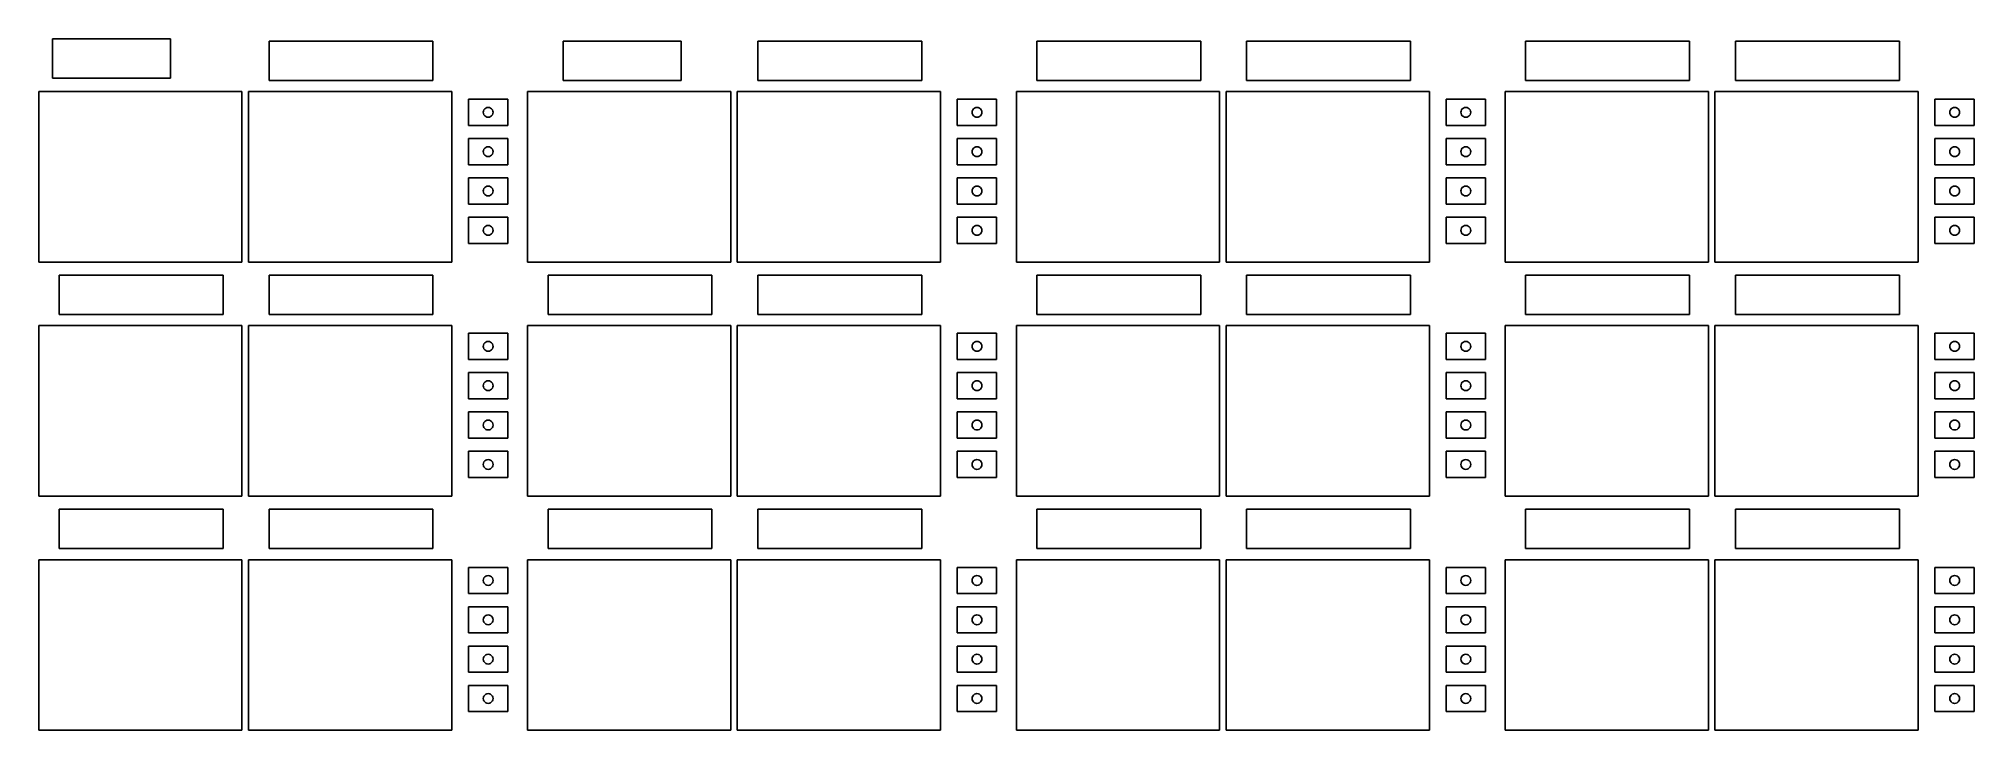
# Model space of a CAD drawing. Extents: x 253 to 548, y 521 to 626.
import ezdxf

# ---------------------------------------------------------------- set-up
doc = ezdxf.new("R2010")
doc.units = 0
doc.layers.get('0').update_dxf_attribs({"linetype": 'CONTINUOUS'})

msp = doc.modelspace()

# ---------------------------------------------------------------- linework, layer by layer
at = {"color": 7}
for p, q in [((255.180297, 626.401447), (273.180298, 626.401447)), ((255.180297, 620.401465), (255.180297, 626.401447)), ((273.180298, 626.401447), (273.180298, 620.401465)), ((288.217619, 626.031532), (313.217613, 626.031532)), ((288.217619, 620.031471), (288.217619, 626.031532)), ((313.217613, 626.031532), (313.217613, 620.031471)), ((333.093912, 626.047294), (351.093912, 626.047294)), ((333.093912, 620.047312), (333.093912, 626.047294)), ((351.093912, 626.047294), (351.093912, 620.047312)), ((362.776281, 626.031532), (387.776275, 626.031532)), ((362.776281, 620.031471), (362.776281, 626.031532)), ((387.776275, 626.031532), (387.776275, 620.031471)), ((405.334943, 626.031532), (430.334936, 626.031532)), ((405.334943, 620.031471), (405.334943, 626.031532)), ((430.334936, 626.031532), (430.334936, 620.031471)), ((437.334943, 626.031532), (462.334936, 626.031532)), ((437.334943, 620.031471), (437.334943, 626.031532)), ((462.334936, 626.031532), (462.334936, 620.031471)), ((479.893604, 626.031532), (504.893598, 626.031532)), ((479.893604, 620.031471), (479.893604, 626.031532)), ((504.893598, 626.031532), (504.893598, 620.031471)), ((511.893604, 626.031532), (536.893598, 626.031532)), ((511.893604, 620.031471), (511.893604, 626.031532)), ((536.893598, 626.031532), (536.893598, 620.031471)), ((273.180298, 620.401465), (255.180297, 620.401465)), ((313.217613, 620.031471), (288.217619, 620.031471)), ((351.093912, 620.047312), (333.093912, 620.047312)), ((387.776275, 620.031471), (362.776281, 620.031471)), ((430.334936, 620.031471), (405.334943, 620.031471)), ((462.334936, 620.031471), (437.334943, 620.031471)), ((504.893598, 620.031471), (479.893604, 620.031471)), ((536.893598, 620.031471), (511.893604, 620.031471)), ((253.088876, 618.341941), (284.088878, 618.341941)), ((253.088876, 592.341938), (253.088876, 618.341941)), ((284.088878, 618.341941), (284.088878, 592.341938)), ((285.088876, 618.341941), (316.088878, 618.341941)), ((285.088876, 592.341938), (285.088876, 618.341941)), ((316.088878, 618.341941), (316.088878, 592.341938)), ((318.647549, 617.184981), (324.647538, 617.184981)), ((318.647549, 613.184987), (318.647549, 617.184981)), ((324.647538, 617.184981), (324.647538, 613.184987)), ((327.647538, 618.341941), (358.647539, 618.341941)), ((327.647538, 592.341938), (327.647538, 618.341941)), ((358.647539, 618.341941), (358.647539, 592.341938)), ((359.647538, 618.341941), (390.647539, 618.341941)), ((359.647538, 592.341938), (359.647538, 618.341941)), ((390.647539, 618.341941), (390.647539, 592.341938)), ((393.206211, 617.184981), (399.206199, 617.184981)), ((393.206211, 613.184987), (393.206211, 617.184981)), ((399.206199, 617.184981), (399.206199, 613.184987)), ((402.206199, 618.341941), (433.206201, 618.341941)), ((402.206199, 592.341938), (402.206199, 618.341941)), ((433.206201, 618.341941), (433.206201, 592.341938)), ((434.206199, 618.341941), (465.206201, 618.341941)), ((434.206199, 592.341938), (434.206199, 618.341941)), ((465.206201, 618.341941), (465.206201, 592.341938)), ((467.764873, 617.184981), (473.764861, 617.184981)), ((467.764873, 613.184987), (467.764873, 617.184981)), ((473.764861, 617.184981), (473.764861, 613.184987)), ((476.764861, 618.341941), (507.764863, 618.341941)), ((476.764861, 592.341938), (476.764861, 618.341941)), ((507.764863, 618.341941), (507.764863, 592.341938)), ((508.764861, 618.341941), (539.764863, 618.341941)), ((508.764861, 592.341938), (508.764861, 618.341941)), ((539.764863, 618.341941), (539.764863, 592.341938)), ((542.323534, 617.184981), (548.323523, 617.184981)), ((542.323534, 613.184987), (542.323534, 617.184981)), ((548.323523, 617.184981), (548.323523, 613.184987)), ((324.647538, 613.184987), (318.647549, 613.184987)), ((318.647549, 611.184987), (324.647538, 611.184987)), ((318.647549, 607.184992), (318.647549, 611.184987)), ((324.647538, 611.184987), (324.647538, 607.184992)), ((399.206199, 613.184987), (393.206211, 613.184987)), ((393.206211, 611.184987), (399.206199, 611.184987)), ((393.206211, 607.184992), (393.206211, 611.184987)), ((399.206199, 611.184987), (399.206199, 607.184992)), ((473.764861, 613.184987), (467.764873, 613.184987)), ((467.764873, 611.184987), (473.764861, 611.184987)), ((467.764873, 607.184992), (467.764873, 611.184987)), ((473.764861, 611.184987), (473.764861, 607.184992)), ((548.323523, 613.184987), (542.323534, 613.184987)), ((542.323534, 611.184987), (548.323523, 611.184987)), ((542.323534, 607.184992), (542.323534, 611.184987)), ((548.323523, 611.184987), (548.323523, 607.184992)), ((324.647538, 607.184992), (318.647549, 607.184992)), ((399.206199, 607.184992), (393.206211, 607.184992)), ((473.764861, 607.184992), (467.764873, 607.184992)), ((548.323523, 607.184992), (542.323534, 607.184992)), ((318.647549, 605.184992), (324.647538, 605.184992)), ((318.647549, 601.184997), (318.647549, 605.184992)), ((324.647538, 605.184992), (324.647538, 601.184997)), ((393.206211, 605.184992), (399.206199, 605.184992)), ((393.206211, 601.184997), (393.206211, 605.184992)), ((399.206199, 605.184992), (399.206199, 601.184997)), ((467.764873, 605.184992), (473.764861, 605.184992)), ((467.764873, 601.184997), (467.764873, 605.184992)), ((473.764861, 605.184992), (473.764861, 601.184997)), ((542.323534, 605.184992), (548.323523, 605.184992)), ((542.323534, 601.184997), (542.323534, 605.184992)), ((548.323523, 605.184992), (548.323523, 601.184997)), ((324.647538, 601.184997), (318.647549, 601.184997)), ((399.206199, 601.184997), (393.206211, 601.184997)), ((473.764861, 601.184997), (467.764873, 601.184997)), ((548.323523, 601.184997), (542.323534, 601.184997)), ((318.647549, 599.184997), (324.647538, 599.184997)), ((318.647549, 595.185002), (318.647549, 599.184997)), ((324.647538, 599.184997), (324.647538, 595.185002)), ((393.206211, 599.184997), (399.206199, 599.184997)), ((393.206211, 595.185002), (393.206211, 599.184997)), ((399.206199, 599.184997), (399.206199, 595.185002)), ((467.764873, 599.184997), (473.764861, 599.184997)), ((467.764873, 595.185002), (467.764873, 599.184997)), ((473.764861, 599.184997), (473.764861, 595.185002)), ((542.323534, 599.184997), (548.323523, 599.184997)), ((542.323534, 595.185002), (542.323534, 599.184997)), ((548.323523, 599.184997), (548.323523, 595.185002)), ((324.647538, 595.185002), (318.647549, 595.185002)), ((399.206199, 595.185002), (393.206211, 595.185002)), ((473.764861, 595.185002), (467.764873, 595.185002)), ((548.323523, 595.185002), (542.323534, 595.185002)), ((284.088878, 592.341938), (253.088876, 592.341938)), ((316.088878, 592.341938), (285.088876, 592.341938)), ((358.647539, 592.341938), (327.647538, 592.341938)), ((390.647539, 592.341938), (359.647538, 592.341938)), ((433.206201, 592.341938), (402.206199, 592.341938)), ((465.206201, 592.341938), (434.206199, 592.341938)), ((507.764863, 592.341938), (476.764861, 592.341938)), ((539.764863, 592.341938), (508.764861, 592.341938)), ((256.217619, 590.341938), (281.217613, 590.341938)), ((256.217619, 584.341877), (256.217619, 590.341938)), ((281.217613, 590.341938), (281.217613, 584.341877)), ((288.217619, 590.341938), (313.217613, 590.341938)), ((288.217619, 584.341877), (288.217619, 590.341938)), ((313.217613, 590.341938), (313.217613, 584.341877)), ((330.776281, 590.341938), (355.776275, 590.341938)), ((330.776281, 584.341877), (330.776281, 590.341938)), ((355.776275, 590.341938), (355.776275, 584.341877)), ((362.776281, 590.341938), (387.776275, 590.341938)), ((362.776281, 584.341877), (362.776281, 590.341938)), ((387.776275, 590.341938), (387.776275, 584.341877)), ((405.334943, 590.341938), (430.334936, 590.341938)), ((405.334943, 584.341877), (405.334943, 590.341938)), ((430.334936, 590.341938), (430.334936, 584.341877)), ((437.334943, 590.341938), (462.334936, 590.341938)), ((437.334943, 584.341877), (437.334943, 590.341938)), ((462.334936, 590.341938), (462.334936, 584.341877)), ((479.893604, 590.341938), (504.893598, 590.341938)), ((479.893604, 584.341877), (479.893604, 590.341938)), ((504.893598, 590.341938), (504.893598, 584.341877)), ((511.893604, 590.341938), (536.893598, 590.341938)), ((511.893604, 584.341877), (511.893604, 590.341938)), ((536.893598, 590.341938), (536.893598, 584.341877)), ((253.088876, 582.652347), (284.088878, 582.652347)), ((253.088876, 556.652344), (253.088876, 582.652347)), ((281.217613, 584.341877), (256.217619, 584.341877)), ((284.088878, 582.652347), (284.088878, 556.652344)), ((285.088876, 582.652347), (316.088878, 582.652347)), ((285.088876, 556.652344), (285.088876, 582.652347)), ((313.217613, 584.341877), (288.217619, 584.341877)), ((316.088878, 582.652347), (316.088878, 556.652344)), ((327.647538, 582.652347), (358.647539, 582.652347)), ((327.647538, 556.652344), (327.647538, 582.652347)), ((355.776275, 584.341877), (330.776281, 584.341877)), ((358.647539, 582.652347), (358.647539, 556.652344)), ((359.647538, 582.652347), (390.647539, 582.652347)), ((359.647538, 556.652344), (359.647538, 582.652347)), ((387.776275, 584.341877), (362.776281, 584.341877)), ((390.647539, 582.652347), (390.647539, 556.652344)), ((402.206199, 582.652347), (433.206201, 582.652347)), ((402.206199, 556.652344), (402.206199, 582.652347)), ((430.334936, 584.341877), (405.334943, 584.341877)), ((433.206201, 582.652347), (433.206201, 556.652344)), ((434.206199, 582.652347), (465.206201, 582.652347)), ((434.206199, 556.652344), (434.206199, 582.652347)), ((462.334936, 584.341877), (437.334943, 584.341877)), ((465.206201, 582.652347), (465.206201, 556.652344)), ((476.764861, 582.652347), (507.764863, 582.652347)), ((476.764861, 556.652344), (476.764861, 582.652347)), ((504.893598, 584.341877), (479.893604, 584.341877)), ((507.764863, 582.652347), (507.764863, 556.652344)), ((508.764861, 582.652347), (539.764863, 582.652347)), ((508.764861, 556.652344), (508.764861, 582.652347)), ((536.893598, 584.341877), (511.893604, 584.341877)), ((539.764863, 582.652347), (539.764863, 556.652344)), ((318.647549, 581.495387), (324.647538, 581.495387)), ((318.647549, 577.495393), (318.647549, 581.495387)), ((324.647538, 581.495387), (324.647538, 577.495393)), ((393.206211, 581.495387), (399.206199, 581.495387)), ((393.206211, 577.495393), (393.206211, 581.495387)), ((399.206199, 581.495387), (399.206199, 577.495393)), ((467.764873, 581.495387), (473.764861, 581.495387)), ((467.764873, 577.495393), (467.764873, 581.495387)), ((473.764861, 581.495387), (473.764861, 577.495393)), ((542.323534, 581.495387), (548.323523, 581.495387)), ((542.323534, 577.495393), (542.323534, 581.495387)), ((548.323523, 581.495387), (548.323523, 577.495393)), ((324.647538, 577.495393), (318.647549, 577.495393)), ((399.206199, 577.495393), (393.206211, 577.495393)), ((473.764861, 577.495393), (467.764873, 577.495393)), ((548.323523, 577.495393), (542.323534, 577.495393)), ((318.647549, 575.495393), (324.647538, 575.495393)), ((318.647549, 571.495398), (318.647549, 575.495393)), ((324.647538, 575.495393), (324.647538, 571.495398)), ((393.206211, 575.495393), (399.206199, 575.495393)), ((393.206211, 571.495398), (393.206211, 575.495393)), ((399.206199, 575.495393), (399.206199, 571.495398)), ((467.764873, 575.495393), (473.764861, 575.495393)), ((467.764873, 571.495398), (467.764873, 575.495393)), ((473.764861, 575.495393), (473.764861, 571.495398)), ((542.323534, 575.495393), (548.323523, 575.495393)), ((542.323534, 571.495398), (542.323534, 575.495393)), ((548.323523, 575.495393), (548.323523, 571.495398)), ((324.647538, 571.495398), (318.647549, 571.495398)), ((399.206199, 571.495398), (393.206211, 571.495398)), ((473.764861, 571.495398), (467.764873, 571.495398)), ((548.323523, 571.495398), (542.323534, 571.495398)), ((318.647549, 569.495398), (324.647538, 569.495398)), ((318.647549, 565.495403), (318.647549, 569.495398)), ((324.647538, 569.495398), (324.647538, 565.495403)), ((393.206211, 569.495398), (399.206199, 569.495398)), ((393.206211, 565.495403), (393.206211, 569.495398)), ((399.206199, 569.495398), (399.206199, 565.495403)), ((467.764873, 569.495398), (473.764861, 569.495398)), ((467.764873, 565.495403), (467.764873, 569.495398)), ((473.764861, 569.495398), (473.764861, 565.495403)), ((542.323534, 569.495398), (548.323523, 569.495398)), ((542.323534, 565.495403), (542.323534, 569.495398)), ((548.323523, 569.495398), (548.323523, 565.495403)), ((324.647538, 565.495403), (318.647549, 565.495403)), ((399.206199, 565.495403), (393.206211, 565.495403)), ((473.764861, 565.495403), (467.764873, 565.495403)), ((548.323523, 565.495403), (542.323534, 565.495403)), ((318.647549, 563.495403), (324.647538, 563.495403)), ((318.647549, 559.495408), (318.647549, 563.495403)), ((324.647538, 563.495403), (324.647538, 559.495408)), ((393.206211, 563.495403), (399.206199, 563.495403)), ((393.206211, 559.495408), (393.206211, 563.495403)), ((399.206199, 563.495403), (399.206199, 559.495408)), ((467.764873, 563.495403), (473.764861, 563.495403)), ((467.764873, 559.495408), (467.764873, 563.495403)), ((473.764861, 563.495403), (473.764861, 559.495408)), ((542.323534, 563.495403), (548.323523, 563.495403)), ((542.323534, 559.495408), (542.323534, 563.495403)), ((548.323523, 563.495403), (548.323523, 559.495408)), ((324.647538, 559.495408), (318.647549, 559.495408)), ((399.206199, 559.495408), (393.206211, 559.495408)), ((473.764861, 559.495408), (467.764873, 559.495408)), ((548.323523, 559.495408), (542.323534, 559.495408)), ((284.088878, 556.652344), (253.088876, 556.652344)), ((316.088878, 556.652344), (285.088876, 556.652344)), ((358.647539, 556.652344), (327.647538, 556.652344)), ((390.647539, 556.652344), (359.647538, 556.652344)), ((433.206201, 556.652344), (402.206199, 556.652344)), ((465.206201, 556.652344), (434.206199, 556.652344)), ((507.764863, 556.652344), (476.764861, 556.652344)), ((539.764863, 556.652344), (508.764861, 556.652344)), ((256.217619, 554.652344), (281.217613, 554.652344)), ((256.217619, 548.652283), (256.217619, 554.652344)), ((281.217613, 554.652344), (281.217613, 548.652283)), ((288.217619, 554.652344), (313.217613, 554.652344)), ((288.217619, 548.652283), (288.217619, 554.652344)), ((313.217613, 554.652344), (313.217613, 548.652283)), ((330.776281, 554.652344), (355.776275, 554.652344)), ((330.776281, 548.652283), (330.776281, 554.652344)), ((355.776275, 554.652344), (355.776275, 548.652283)), ((362.776281, 554.652344), (387.776275, 554.652344)), ((362.776281, 548.652283), (362.776281, 554.652344)), ((387.776275, 554.652344), (387.776275, 548.652283)), ((405.334943, 554.652344), (430.334936, 554.652344)), ((405.334943, 548.652283), (405.334943, 554.652344)), ((430.334936, 554.652344), (430.334936, 548.652283)), ((437.334943, 554.652344), (462.334936, 554.652344)), ((437.334943, 548.652283), (437.334943, 554.652344)), ((462.334936, 554.652344), (462.334936, 548.652283)), ((479.893604, 554.652344), (504.893598, 554.652344)), ((479.893604, 548.652283), (479.893604, 554.652344)), ((504.893598, 554.652344), (504.893598, 548.652283)), ((511.893604, 554.652344), (536.893598, 554.652344)), ((511.893604, 548.652283), (511.893604, 554.652344)), ((536.893598, 554.652344), (536.893598, 548.652283)), ((253.088876, 546.962753), (284.088878, 546.962753)), ((253.088876, 520.96275), (253.088876, 546.962753)), ((281.217613, 548.652283), (256.217619, 548.652283)), ((284.088878, 546.962753), (284.088878, 520.96275)), ((285.088876, 546.962753), (316.088878, 546.962753)), ((285.088876, 520.96275), (285.088876, 546.962753)), ((313.217613, 548.652283), (288.217619, 548.652283)), ((316.088878, 546.962753), (316.088878, 520.96275)), ((327.647538, 546.962753), (358.647539, 546.962753)), ((327.647538, 520.96275), (327.647538, 546.962753)), ((355.776275, 548.652283), (330.776281, 548.652283)), ((358.647539, 546.962753), (358.647539, 520.96275)), ((359.647538, 546.962753), (390.647539, 546.962753)), ((359.647538, 520.96275), (359.647538, 546.962753)), ((387.776275, 548.652283), (362.776281, 548.652283)), ((390.647539, 546.962753), (390.647539, 520.96275)), ((402.206199, 546.962753), (433.206201, 546.962753)), ((402.206199, 520.96275), (402.206199, 546.962753)), ((430.334936, 548.652283), (405.334943, 548.652283)), ((433.206201, 546.962753), (433.206201, 520.96275)), ((434.206199, 546.962753), (465.206201, 546.962753)), ((434.206199, 520.96275), (434.206199, 546.962753)), ((462.334936, 548.652283), (437.334943, 548.652283)), ((465.206201, 546.962753), (465.206201, 520.96275)), ((476.764861, 546.962753), (507.764863, 546.962753)), ((476.764861, 520.96275), (476.764861, 546.962753)), ((504.893598, 548.652283), (479.893604, 548.652283)), ((507.764863, 546.962753), (507.764863, 520.96275)), ((508.764861, 546.962753), (539.764863, 546.962753)), ((508.764861, 520.96275), (508.764861, 546.962753)), ((536.893598, 548.652283), (511.893604, 548.652283)), ((539.764863, 546.962753), (539.764863, 520.96275)), ((318.647549, 545.805793), (324.647538, 545.805793)), ((318.647549, 541.805799), (318.647549, 545.805793)), ((324.647538, 545.805793), (324.647538, 541.805799)), ((393.206211, 545.805793), (399.206199, 545.805793)), ((393.206211, 541.805799), (393.206211, 545.805793)), ((399.206199, 545.805793), (399.206199, 541.805799)), ((467.764873, 545.805793), (473.764861, 545.805793)), ((467.764873, 541.805799), (467.764873, 545.805793)), ((473.764861, 545.805793), (473.764861, 541.805799)), ((542.323534, 545.805793), (548.323523, 545.805793)), ((542.323534, 541.805799), (542.323534, 545.805793)), ((548.323523, 545.805793), (548.323523, 541.805799)), ((324.647538, 541.805799), (318.647549, 541.805799)), ((399.206199, 541.805799), (393.206211, 541.805799)), ((473.764861, 541.805799), (467.764873, 541.805799)), ((548.323523, 541.805799), (542.323534, 541.805799)), ((318.647549, 539.805799), (324.647538, 539.805799)), ((318.647549, 535.805804), (318.647549, 539.805799)), ((324.647538, 539.805799), (324.647538, 535.805804)), ((393.206211, 539.805799), (399.206199, 539.805799)), ((393.206211, 535.805804), (393.206211, 539.805799)), ((399.206199, 539.805799), (399.206199, 535.805804)), ((467.764873, 539.805799), (473.764861, 539.805799)), ((467.764873, 535.805804), (467.764873, 539.805799)), ((473.764861, 539.805799), (473.764861, 535.805804)), ((542.323534, 539.805799), (548.323523, 539.805799)), ((542.323534, 535.805804), (542.323534, 539.805799)), ((548.323523, 539.805799), (548.323523, 535.805804)), ((324.647538, 535.805804), (318.647549, 535.805804)), ((399.206199, 535.805804), (393.206211, 535.805804)), ((473.764861, 535.805804), (467.764873, 535.805804)), ((548.323523, 535.805804), (542.323534, 535.805804)), ((318.647549, 533.805804), (324.647538, 533.805804)), ((318.647549, 529.805809), (318.647549, 533.805804)), ((324.647538, 533.805804), (324.647538, 529.805809)), ((393.206211, 533.805804), (399.206199, 533.805804)), ((393.206211, 529.805809), (393.206211, 533.805804)), ((399.206199, 533.805804), (399.206199, 529.805809)), ((467.764873, 533.805804), (473.764861, 533.805804)), ((467.764873, 529.805809), (467.764873, 533.805804)), ((473.764861, 533.805804), (473.764861, 529.805809)), ((542.323534, 533.805804), (548.323523, 533.805804)), ((542.323534, 529.805809), (542.323534, 533.805804)), ((548.323523, 533.805804), (548.323523, 529.805809)), ((324.647538, 529.805809), (318.647549, 529.805809)), ((399.206199, 529.805809), (393.206211, 529.805809)), ((473.764861, 529.805809), (467.764873, 529.805809)), ((548.323523, 529.805809), (542.323534, 529.805809)), ((318.647549, 527.805809), (324.647538, 527.805809)), ((318.647549, 523.805814), (318.647549, 527.805809)), ((324.647538, 527.805809), (324.647538, 523.805814)), ((393.206211, 527.805809), (399.206199, 527.805809)), ((393.206211, 523.805814), (393.206211, 527.805809)), ((399.206199, 527.805809), (399.206199, 523.805814)), ((467.764873, 527.805809), (473.764861, 527.805809)), ((467.764873, 523.805814), (467.764873, 527.805809)), ((473.764861, 527.805809), (473.764861, 523.805814)), ((542.323534, 527.805809), (548.323523, 527.805809)), ((542.323534, 523.805814), (542.323534, 527.805809)), ((548.323523, 527.805809), (548.323523, 523.805814)), ((324.647538, 523.805814), (318.647549, 523.805814)), ((399.206199, 523.805814), (393.206211, 523.805814)), ((473.764861, 523.805814), (467.764873, 523.805814)), ((548.323523, 523.805814), (542.323534, 523.805814)), ((284.088878, 520.96275), (253.088876, 520.96275)), ((316.088878, 520.96275), (285.088876, 520.96275)), ((358.647539, 520.96275), (327.647538, 520.96275)), ((390.647539, 520.96275), (359.647538, 520.96275)), ((433.206201, 520.96275), (402.206199, 520.96275)), ((465.206201, 520.96275), (434.206199, 520.96275)), ((507.764863, 520.96275), (476.764861, 520.96275)), ((539.764863, 520.96275), (508.764861, 520.96275))]:
    msp.add_line(p, q, dxfattribs=at)
at = {"color": 5}
for points in [[(320.897615, 615.184984), (320.897472, 615.315902), (320.932504, 615.446642), (320.998086, 615.559948)], [(320.998086, 614.81002), (320.932504, 614.923326), (320.897472, 615.054067), (320.897615, 615.184984)], [(320.998086, 615.559948), (321.063421, 615.673398), (321.15913, 615.769106), (321.272579, 615.834441)], [(321.272579, 614.535527), (321.15913, 614.600862), (321.063421, 614.69657), (320.998086, 614.81002)], [(321.272579, 615.834441), (321.385886, 615.900024), (321.516626, 615.935056), (321.647543, 615.934913)], [(321.647543, 614.435056), (321.516626, 614.434913), (321.385886, 614.469944), (321.272579, 614.535527)], [(321.647543, 615.934913), (321.778461, 615.935056), (321.909201, 615.900024), (322.022508, 615.834441)], [(322.022508, 614.535527), (321.909201, 614.469944), (321.778461, 614.434913), (321.647543, 614.435056)], [(322.022508, 615.834441), (322.135957, 615.769106), (322.231665, 615.673398), (322.297, 615.559948)], [(322.297, 614.81002), (322.231665, 614.69657), (322.135957, 614.600862), (322.022508, 614.535527)], [(322.297, 615.559948), (322.362583, 615.446642), (322.397615, 615.315902), (322.397472, 615.184984)], [(322.397472, 615.184984), (322.397615, 615.054067), (322.362583, 614.923326), (322.297, 614.81002)], [(395.456277, 615.184984), (395.456134, 615.315902), (395.491165, 615.446642), (395.556748, 615.559948)], [(395.556748, 614.81002), (395.491165, 614.923326), (395.456134, 615.054067), (395.456277, 615.184984)], [(395.556748, 615.559948), (395.622083, 615.673398), (395.717791, 615.769106), (395.831241, 615.834441)], [(395.831241, 614.535527), (395.717791, 614.600862), (395.622083, 614.69657), (395.556748, 614.81002)], [(395.831241, 615.834441), (395.944547, 615.900024), (396.075287, 615.935056), (396.206205, 615.934913)], [(396.206205, 614.435056), (396.075287, 614.434913), (395.944547, 614.469944), (395.831241, 614.535527)], [(396.206205, 615.934913), (396.337123, 615.935056), (396.467863, 615.900024), (396.581169, 615.834441)], [(396.581169, 614.535527), (396.467863, 614.469944), (396.337123, 614.434913), (396.206205, 614.435056)], [(396.581169, 615.834441), (396.694619, 615.769106), (396.790327, 615.673398), (396.855662, 615.559948)], [(396.855662, 614.81002), (396.790327, 614.69657), (396.694619, 614.600862), (396.581169, 614.535527)], [(396.855662, 615.559948), (396.921245, 615.446642), (396.956277, 615.315902), (396.956134, 615.184984)], [(396.956134, 615.184984), (396.956277, 615.054067), (396.921245, 614.923326), (396.855662, 614.81002)], [(470.014938, 615.184984), (470.014795, 615.315902), (470.049827, 615.446642), (470.11541, 615.559948)], [(470.11541, 614.81002), (470.049827, 614.923326), (470.014795, 615.054067), (470.014938, 615.184984)], [(470.11541, 615.559948), (470.180745, 615.673398), (470.276453, 615.769106), (470.389903, 615.834441)], [(470.389903, 614.535527), (470.276453, 614.600862), (470.180745, 614.69657), (470.11541, 614.81002)], [(470.389903, 615.834441), (470.503209, 615.900024), (470.633949, 615.935056), (470.764867, 615.934913)], [(470.764867, 614.435056), (470.633949, 614.434913), (470.503209, 614.469944), (470.389903, 614.535527)], [(470.764867, 615.934913), (470.895784, 615.935056), (471.026525, 615.900024), (471.139831, 615.834441)], [(471.139831, 614.535527), (471.026525, 614.469944), (470.895784, 614.434913), (470.764867, 614.435056)], [(471.139831, 615.834441), (471.253281, 615.769106), (471.348989, 615.673398), (471.414324, 615.559948)], [(471.414324, 614.81002), (471.348989, 614.69657), (471.253281, 614.600862), (471.139831, 614.535527)], [(471.414324, 615.559948), (471.479907, 615.446642), (471.514938, 615.315902), (471.514795, 615.184984)], [(471.514795, 615.184984), (471.514938, 615.054067), (471.479907, 614.923326), (471.414324, 614.81002)], [(544.5736, 615.184984), (544.573457, 615.315902), (544.608489, 615.446642), (544.674072, 615.559948)], [(544.674072, 614.81002), (544.608489, 614.923326), (544.573457, 615.054067), (544.5736, 615.184984)], [(544.674072, 615.559948), (544.739406, 615.673398), (544.835115, 615.769106), (544.948564, 615.834441)], [(544.948564, 614.535527), (544.835115, 614.600862), (544.739406, 614.69657), (544.674072, 614.81002)], [(544.948564, 615.834441), (545.061871, 615.900024), (545.192611, 615.935056), (545.323529, 615.934913)], [(545.323529, 614.435056), (545.192611, 614.434913), (545.061871, 614.469944), (544.948564, 614.535527)], [(545.323529, 615.934913), (545.454446, 615.935056), (545.585186, 615.900024), (545.698493, 615.834441)], [(545.698493, 614.535527), (545.585186, 614.469944), (545.454446, 614.434913), (545.323529, 614.435056)], [(545.698493, 615.834441), (545.811942, 615.769106), (545.907651, 615.673398), (545.972986, 615.559948)], [(545.972986, 614.81002), (545.907651, 614.69657), (545.811942, 614.600862), (545.698493, 614.535527)], [(545.972986, 615.559948), (546.038568, 615.446642), (546.0736, 615.315902), (546.073457, 615.184984)], [(546.073457, 615.184984), (546.0736, 615.054067), (546.038568, 614.923326), (545.972986, 614.81002)], [(320.897615, 609.184989), (320.897472, 609.315907), (320.932504, 609.446647), (320.998086, 609.559954)], [(320.998086, 608.810025), (320.932504, 608.923332), (320.897472, 609.054072), (320.897615, 609.184989)], [(320.998086, 609.559954), (321.063421, 609.673403), (321.15913, 609.769112), (321.272579, 609.834446)], [(321.272579, 608.535532), (321.15913, 608.600867), (321.063421, 608.696576), (320.998086, 608.810025)], [(321.272579, 609.834446), (321.385886, 609.900029), (321.516626, 609.935061), (321.647543, 609.934918)], [(321.647543, 608.435061), (321.516626, 608.434918), (321.385886, 608.46995), (321.272579, 608.535532)], [(321.647543, 609.934918), (321.778461, 609.935061), (321.909201, 609.900029), (322.022508, 609.834446)], [(322.022508, 608.535532), (321.909201, 608.46995), (321.778461, 608.434918), (321.647543, 608.435061)], [(322.022508, 609.834446), (322.135957, 609.769112), (322.231665, 609.673403), (322.297, 609.559954)], [(322.297, 608.810025), (322.231665, 608.696576), (322.135957, 608.600867), (322.022508, 608.535532)], [(322.297, 609.559954), (322.362583, 609.446647), (322.397615, 609.315907), (322.397472, 609.184989)], [(322.397472, 609.184989), (322.397615, 609.054072), (322.362583, 608.923332), (322.297, 608.810025)], [(395.456277, 609.184989), (395.456134, 609.315907), (395.491165, 609.446647), (395.556748, 609.559954)], [(395.556748, 608.810025), (395.491165, 608.923332), (395.456134, 609.054072), (395.456277, 609.184989)], [(395.556748, 609.559954), (395.622083, 609.673403), (395.717791, 609.769112), (395.831241, 609.834446)], [(395.831241, 608.535532), (395.717791, 608.600867), (395.622083, 608.696576), (395.556748, 608.810025)], [(395.831241, 609.834446), (395.944547, 609.900029), (396.075287, 609.935061), (396.206205, 609.934918)], [(396.206205, 608.435061), (396.075287, 608.434918), (395.944547, 608.46995), (395.831241, 608.535532)], [(396.206205, 609.934918), (396.337123, 609.935061), (396.467863, 609.900029), (396.581169, 609.834446)], [(396.581169, 608.535532), (396.467863, 608.46995), (396.337123, 608.434918), (396.206205, 608.435061)], [(396.581169, 609.834446), (396.694619, 609.769112), (396.790327, 609.673403), (396.855662, 609.559954)], [(396.855662, 608.810025), (396.790327, 608.696576), (396.694619, 608.600867), (396.581169, 608.535532)], [(396.855662, 609.559954), (396.921245, 609.446647), (396.956277, 609.315907), (396.956134, 609.184989)], [(396.956134, 609.184989), (396.956277, 609.054072), (396.921245, 608.923332), (396.855662, 608.810025)], [(470.014938, 609.184989), (470.014795, 609.315907), (470.049827, 609.446647), (470.11541, 609.559954)], [(470.11541, 608.810025), (470.049827, 608.923332), (470.014795, 609.054072), (470.014938, 609.184989)], [(470.11541, 609.559954), (470.180745, 609.673403), (470.276453, 609.769112), (470.389903, 609.834446)], [(470.389903, 608.535532), (470.276453, 608.600867), (470.180745, 608.696576), (470.11541, 608.810025)], [(470.389903, 609.834446), (470.503209, 609.900029), (470.633949, 609.935061), (470.764867, 609.934918)], [(470.764867, 608.435061), (470.633949, 608.434918), (470.503209, 608.46995), (470.389903, 608.535532)], [(470.764867, 609.934918), (470.895784, 609.935061), (471.026525, 609.900029), (471.139831, 609.834446)], [(471.139831, 608.535532), (471.026525, 608.46995), (470.895784, 608.434918), (470.764867, 608.435061)], [(471.139831, 609.834446), (471.253281, 609.769112), (471.348989, 609.673403), (471.414324, 609.559954)], [(471.414324, 608.810025), (471.348989, 608.696576), (471.253281, 608.600867), (471.139831, 608.535532)], [(471.414324, 609.559954), (471.479907, 609.446647), (471.514938, 609.315907), (471.514795, 609.184989)], [(471.514795, 609.184989), (471.514938, 609.054072), (471.479907, 608.923332), (471.414324, 608.810025)], [(544.5736, 609.184989), (544.573457, 609.315907), (544.608489, 609.446647), (544.674072, 609.559954)], [(544.674072, 608.810025), (544.608489, 608.923332), (544.573457, 609.054072), (544.5736, 609.184989)], [(544.674072, 609.559954), (544.739406, 609.673403), (544.835115, 609.769112), (544.948564, 609.834446)], [(544.948564, 608.535532), (544.835115, 608.600867), (544.739406, 608.696576), (544.674072, 608.810025)], [(544.948564, 609.834446), (545.061871, 609.900029), (545.192611, 609.935061), (545.323529, 609.934918)], [(545.323529, 608.435061), (545.192611, 608.434918), (545.061871, 608.46995), (544.948564, 608.535532)], [(545.323529, 609.934918), (545.454446, 609.935061), (545.585186, 609.900029), (545.698493, 609.834446)], [(545.698493, 608.535532), (545.585186, 608.46995), (545.454446, 608.434918), (545.323529, 608.435061)], [(545.698493, 609.834446), (545.811942, 609.769112), (545.907651, 609.673403), (545.972986, 609.559954)], [(545.972986, 608.810025), (545.907651, 608.696576), (545.811942, 608.600867), (545.698493, 608.535532)], [(545.972986, 609.559954), (546.038568, 609.446647), (546.0736, 609.315907), (546.073457, 609.184989)], [(546.073457, 609.184989), (546.0736, 609.054072), (546.038568, 608.923332), (545.972986, 608.810025)], [(320.897615, 603.184995), (320.897472, 603.315912), (320.932504, 603.446652), (320.998086, 603.559959)], [(320.998086, 602.81003), (320.932504, 602.923337), (320.897472, 603.054077), (320.897615, 603.184995)], [(320.998086, 603.559959), (321.063421, 603.673408), (321.15913, 603.769117), (321.272579, 603.834452)], [(321.272579, 602.535538), (321.15913, 602.600872), (321.063421, 602.696581), (320.998086, 602.81003)], [(321.272579, 603.834452), (321.385886, 603.900034), (321.516626, 603.935066), (321.647543, 603.934923)], [(321.647543, 602.435066), (321.516626, 602.434923), (321.385886, 602.469955), (321.272579, 602.535538)], [(321.647543, 603.934923), (321.778461, 603.935066), (321.909201, 603.900034), (322.022508, 603.834452)], [(322.022508, 602.535538), (321.909201, 602.469955), (321.778461, 602.434923), (321.647543, 602.435066)], [(322.022508, 603.834452), (322.135957, 603.769117), (322.231665, 603.673408), (322.297, 603.559959)], [(322.297, 602.81003), (322.231665, 602.696581), (322.135957, 602.600872), (322.022508, 602.535538)], [(322.297, 603.559959), (322.362583, 603.446652), (322.397615, 603.315912), (322.397472, 603.184995)], [(322.397472, 603.184995), (322.397615, 603.054077), (322.362583, 602.923337), (322.297, 602.81003)], [(395.456277, 603.184995), (395.456134, 603.315912), (395.491165, 603.446652), (395.556748, 603.559959)], [(395.556748, 602.81003), (395.491165, 602.923337), (395.456134, 603.054077), (395.456277, 603.184995)], [(395.556748, 603.559959), (395.622083, 603.673408), (395.717791, 603.769117), (395.831241, 603.834452)], [(395.831241, 602.535538), (395.717791, 602.600872), (395.622083, 602.696581), (395.556748, 602.81003)], [(395.831241, 603.834452), (395.944547, 603.900034), (396.075287, 603.935066), (396.206205, 603.934923)], [(396.206205, 602.435066), (396.075287, 602.434923), (395.944547, 602.469955), (395.831241, 602.535538)], [(396.206205, 603.934923), (396.337123, 603.935066), (396.467863, 603.900034), (396.581169, 603.834452)], [(396.581169, 602.535538), (396.467863, 602.469955), (396.337123, 602.434923), (396.206205, 602.435066)], [(396.581169, 603.834452), (396.694619, 603.769117), (396.790327, 603.673408), (396.855662, 603.559959)], [(396.855662, 602.81003), (396.790327, 602.696581), (396.694619, 602.600872), (396.581169, 602.535538)], [(396.855662, 603.559959), (396.921245, 603.446652), (396.956277, 603.315912), (396.956134, 603.184995)], [(396.956134, 603.184995), (396.956277, 603.054077), (396.921245, 602.923337), (396.855662, 602.81003)], [(470.014938, 603.184995), (470.014795, 603.315912), (470.049827, 603.446652), (470.11541, 603.559959)], [(470.11541, 602.81003), (470.049827, 602.923337), (470.014795, 603.054077), (470.014938, 603.184995)], [(470.11541, 603.559959), (470.180745, 603.673408), (470.276453, 603.769117), (470.389903, 603.834452)], [(470.389903, 602.535538), (470.276453, 602.600872), (470.180745, 602.696581), (470.11541, 602.81003)], [(470.389903, 603.834452), (470.503209, 603.900034), (470.633949, 603.935066), (470.764867, 603.934923)], [(470.764867, 602.435066), (470.633949, 602.434923), (470.503209, 602.469955), (470.389903, 602.535538)], [(470.764867, 603.934923), (470.895784, 603.935066), (471.026525, 603.900034), (471.139831, 603.834452)], [(471.139831, 602.535538), (471.026525, 602.469955), (470.895784, 602.434923), (470.764867, 602.435066)], [(471.139831, 603.834452), (471.253281, 603.769117), (471.348989, 603.673408), (471.414324, 603.559959)], [(471.414324, 602.81003), (471.348989, 602.696581), (471.253281, 602.600872), (471.139831, 602.535538)], [(471.414324, 603.559959), (471.479907, 603.446652), (471.514938, 603.315912), (471.514795, 603.184995)], [(471.514795, 603.184995), (471.514938, 603.054077), (471.479907, 602.923337), (471.414324, 602.81003)], [(544.5736, 603.184995), (544.573457, 603.315912), (544.608489, 603.446652), (544.674072, 603.559959)], [(544.674072, 602.81003), (544.608489, 602.923337), (544.573457, 603.054077), (544.5736, 603.184995)], [(544.674072, 603.559959), (544.739406, 603.673408), (544.835115, 603.769117), (544.948564, 603.834452)], [(544.948564, 602.535538), (544.835115, 602.600872), (544.739406, 602.696581), (544.674072, 602.81003)], [(544.948564, 603.834452), (545.061871, 603.900034), (545.192611, 603.935066), (545.323529, 603.934923)], [(545.323529, 602.435066), (545.192611, 602.434923), (545.061871, 602.469955), (544.948564, 602.535538)], [(545.323529, 603.934923), (545.454446, 603.935066), (545.585186, 603.900034), (545.698493, 603.834452)], [(545.698493, 602.535538), (545.585186, 602.469955), (545.454446, 602.434923), (545.323529, 602.435066)], [(545.698493, 603.834452), (545.811942, 603.769117), (545.907651, 603.673408), (545.972986, 603.559959)], [(545.972986, 602.81003), (545.907651, 602.696581), (545.811942, 602.600872), (545.698493, 602.535538)], [(545.972986, 603.559959), (546.038568, 603.446652), (546.0736, 603.315912), (546.073457, 603.184995)], [(546.073457, 603.184995), (546.0736, 603.054077), (546.038568, 602.923337), (545.972986, 602.81003)], [(320.897615, 597.185), (320.897472, 597.315917), (320.932504, 597.446658), (320.998086, 597.559964)], [(320.998086, 596.810036), (320.932504, 596.923342), (320.897472, 597.054082), (320.897615, 597.185)], [(320.998086, 597.559964), (321.063421, 597.673414), (321.15913, 597.769122), (321.272579, 597.834457)], [(321.272579, 596.535543), (321.15913, 596.600878), (321.063421, 596.696586), (320.998086, 596.810036)], [(321.272579, 597.834457), (321.385886, 597.90004), (321.516626, 597.935071), (321.647543, 597.934928)], [(321.647543, 596.435071), (321.516626, 596.434928), (321.385886, 596.46996), (321.272579, 596.535543)], [(321.647543, 597.934928), (321.778461, 597.935071), (321.909201, 597.90004), (322.022508, 597.834457)], [(322.022508, 596.535543), (321.909201, 596.46996), (321.778461, 596.434928), (321.647543, 596.435071)], [(322.022508, 597.834457), (322.135957, 597.769122), (322.231665, 597.673414), (322.297, 597.559964)], [(322.297, 596.810036), (322.231665, 596.696586), (322.135957, 596.600878), (322.022508, 596.535543)], [(322.297, 597.559964), (322.362583, 597.446658), (322.397615, 597.315917), (322.397472, 597.185)], [(322.397472, 597.185), (322.397615, 597.054082), (322.362583, 596.923342), (322.297, 596.810036)], [(395.456277, 597.185), (395.456134, 597.315917), (395.491165, 597.446658), (395.556748, 597.559964)], [(395.556748, 596.810036), (395.491165, 596.923342), (395.456134, 597.054082), (395.456277, 597.185)], [(395.556748, 597.559964), (395.622083, 597.673414), (395.717791, 597.769122), (395.831241, 597.834457)], [(395.831241, 596.535543), (395.717791, 596.600878), (395.622083, 596.696586), (395.556748, 596.810036)], [(395.831241, 597.834457), (395.944547, 597.90004), (396.075287, 597.935071), (396.206205, 597.934928)], [(396.206205, 596.435071), (396.075287, 596.434928), (395.944547, 596.46996), (395.831241, 596.535543)], [(396.206205, 597.934928), (396.337123, 597.935071), (396.467863, 597.90004), (396.581169, 597.834457)], [(396.581169, 596.535543), (396.467863, 596.46996), (396.337123, 596.434928), (396.206205, 596.435071)], [(396.581169, 597.834457), (396.694619, 597.769122), (396.790327, 597.673414), (396.855662, 597.559964)], [(396.855662, 596.810036), (396.790327, 596.696586), (396.694619, 596.600878), (396.581169, 596.535543)], [(396.855662, 597.559964), (396.921245, 597.446658), (396.956277, 597.315917), (396.956134, 597.185)], [(396.956134, 597.185), (396.956277, 597.054082), (396.921245, 596.923342), (396.855662, 596.810036)], [(470.014938, 597.185), (470.014795, 597.315917), (470.049827, 597.446658), (470.11541, 597.559964)], [(470.11541, 596.810036), (470.049827, 596.923342), (470.014795, 597.054082), (470.014938, 597.185)], [(470.11541, 597.559964), (470.180745, 597.673414), (470.276453, 597.769122), (470.389903, 597.834457)], [(470.389903, 596.535543), (470.276453, 596.600878), (470.180745, 596.696586), (470.11541, 596.810036)], [(470.389903, 597.834457), (470.503209, 597.90004), (470.633949, 597.935071), (470.764867, 597.934928)], [(470.764867, 596.435071), (470.633949, 596.434928), (470.503209, 596.46996), (470.389903, 596.535543)], [(470.764867, 597.934928), (470.895784, 597.935071), (471.026525, 597.90004), (471.139831, 597.834457)], [(471.139831, 596.535543), (471.026525, 596.46996), (470.895784, 596.434928), (470.764867, 596.435071)], [(471.139831, 597.834457), (471.253281, 597.769122), (471.348989, 597.673414), (471.414324, 597.559964)], [(471.414324, 596.810036), (471.348989, 596.696586), (471.253281, 596.600878), (471.139831, 596.535543)], [(471.414324, 597.559964), (471.479907, 597.446658), (471.514938, 597.315917), (471.514795, 597.185)], [(471.514795, 597.185), (471.514938, 597.054082), (471.479907, 596.923342), (471.414324, 596.810036)], [(544.5736, 597.185), (544.573457, 597.315917), (544.608489, 597.446658), (544.674072, 597.559964)], [(544.674072, 596.810036), (544.608489, 596.923342), (544.573457, 597.054082), (544.5736, 597.185)], [(544.674072, 597.559964), (544.739406, 597.673414), (544.835115, 597.769122), (544.948564, 597.834457)], [(544.948564, 596.535543), (544.835115, 596.600878), (544.739406, 596.696586), (544.674072, 596.810036)], [(544.948564, 597.834457), (545.061871, 597.90004), (545.192611, 597.935071), (545.323529, 597.934928)], [(545.323529, 596.435071), (545.192611, 596.434928), (545.061871, 596.46996), (544.948564, 596.535543)], [(545.323529, 597.934928), (545.454446, 597.935071), (545.585186, 597.90004), (545.698493, 597.834457)], [(545.698493, 596.535543), (545.585186, 596.46996), (545.454446, 596.434928), (545.323529, 596.435071)], [(545.698493, 597.834457), (545.811942, 597.769122), (545.907651, 597.673414), (545.972986, 597.559964)], [(545.972986, 596.810036), (545.907651, 596.696586), (545.811942, 596.600878), (545.698493, 596.535543)], [(545.972986, 597.559964), (546.038568, 597.446658), (546.0736, 597.315917), (546.073457, 597.185)], [(546.073457, 597.185), (546.0736, 597.054082), (546.038568, 596.923342), (545.972986, 596.810036)], [(320.897615, 579.49539), (320.897472, 579.626308), (320.932504, 579.757048), (320.998086, 579.870354)], [(320.998086, 579.120426), (320.932504, 579.233732), (320.897472, 579.364472), (320.897615, 579.49539)], [(320.998086, 579.870354), (321.063421, 579.983804), (321.15913, 580.079512), (321.272579, 580.144847)], [(321.272579, 578.845933), (321.15913, 578.911268), (321.063421, 579.006976), (320.998086, 579.120426)], [(321.272579, 580.144847), (321.385886, 580.21043), (321.516626, 580.245461), (321.647543, 580.245318)], [(321.647543, 578.745462), (321.516626, 578.745319), (321.385886, 578.78035), (321.272579, 578.845933)], [(321.647543, 580.245318), (321.778461, 580.245461), (321.909201, 580.21043), (322.022508, 580.144847)], [(322.022508, 578.845933), (321.909201, 578.78035), (321.778461, 578.745319), (321.647543, 578.745462)], [(322.022508, 580.144847), (322.135957, 580.079512), (322.231665, 579.983804), (322.297, 579.870354)], [(322.297, 579.120426), (322.231665, 579.006976), (322.135957, 578.911268), (322.022508, 578.845933)], [(322.297, 579.870354), (322.362583, 579.757048), (322.397615, 579.626308), (322.397472, 579.49539)], [(322.397472, 579.49539), (322.397615, 579.364472), (322.362583, 579.233732), (322.297, 579.120426)], [(395.456277, 579.49539), (395.456134, 579.626308), (395.491165, 579.757048), (395.556748, 579.870354)], [(395.556748, 579.120426), (395.491165, 579.233732), (395.456134, 579.364472), (395.456277, 579.49539)], [(395.556748, 579.870354), (395.622083, 579.983804), (395.717791, 580.079512), (395.831241, 580.144847)], [(395.831241, 578.845933), (395.717791, 578.911268), (395.622083, 579.006976), (395.556748, 579.120426)], [(395.831241, 580.144847), (395.944547, 580.21043), (396.075287, 580.245461), (396.206205, 580.245318)], [(396.206205, 578.745462), (396.075287, 578.745319), (395.944547, 578.78035), (395.831241, 578.845933)], [(396.206205, 580.245318), (396.337123, 580.245461), (396.467863, 580.21043), (396.581169, 580.144847)], [(396.581169, 578.845933), (396.467863, 578.78035), (396.337123, 578.745319), (396.206205, 578.745462)], [(396.581169, 580.144847), (396.694619, 580.079512), (396.790327, 579.983804), (396.855662, 579.870354)], [(396.855662, 579.120426), (396.790327, 579.006976), (396.694619, 578.911268), (396.581169, 578.845933)], [(396.855662, 579.870354), (396.921245, 579.757048), (396.956277, 579.626308), (396.956134, 579.49539)], [(396.956134, 579.49539), (396.956277, 579.364472), (396.921245, 579.233732), (396.855662, 579.120426)], [(470.014938, 579.49539), (470.014795, 579.626308), (470.049827, 579.757048), (470.11541, 579.870354)], [(470.11541, 579.120426), (470.049827, 579.233732), (470.014795, 579.364472), (470.014938, 579.49539)], [(470.11541, 579.870354), (470.180745, 579.983804), (470.276453, 580.079512), (470.389903, 580.144847)], [(470.389903, 578.845933), (470.276453, 578.911268), (470.180745, 579.006976), (470.11541, 579.120426)], [(470.389903, 580.144847), (470.503209, 580.21043), (470.633949, 580.245461), (470.764867, 580.245318)], [(470.764867, 578.745462), (470.633949, 578.745319), (470.503209, 578.78035), (470.389903, 578.845933)], [(470.764867, 580.245318), (470.895784, 580.245461), (471.026525, 580.21043), (471.139831, 580.144847)], [(471.139831, 578.845933), (471.026525, 578.78035), (470.895784, 578.745319), (470.764867, 578.745462)], [(471.139831, 580.144847), (471.253281, 580.079512), (471.348989, 579.983804), (471.414324, 579.870354)], [(471.414324, 579.120426), (471.348989, 579.006976), (471.253281, 578.911268), (471.139831, 578.845933)], [(471.414324, 579.870354), (471.479907, 579.757048), (471.514938, 579.626308), (471.514795, 579.49539)], [(471.514795, 579.49539), (471.514938, 579.364472), (471.479907, 579.233732), (471.414324, 579.120426)], [(544.5736, 579.49539), (544.573457, 579.626308), (544.608489, 579.757048), (544.674072, 579.870354)], [(544.674072, 579.120426), (544.608489, 579.233732), (544.573457, 579.364472), (544.5736, 579.49539)], [(544.674072, 579.870354), (544.739406, 579.983804), (544.835115, 580.079512), (544.948564, 580.144847)], [(544.948564, 578.845933), (544.835115, 578.911268), (544.739406, 579.006976), (544.674072, 579.120426)], [(544.948564, 580.144847), (545.061871, 580.21043), (545.192611, 580.245461), (545.323529, 580.245318)], [(545.323529, 578.745462), (545.192611, 578.745319), (545.061871, 578.78035), (544.948564, 578.845933)], [(545.323529, 580.245318), (545.454446, 580.245461), (545.585186, 580.21043), (545.698493, 580.144847)], [(545.698493, 578.845933), (545.585186, 578.78035), (545.454446, 578.745319), (545.323529, 578.745462)], [(545.698493, 580.144847), (545.811942, 580.079512), (545.907651, 579.983804), (545.972986, 579.870354)], [(545.972986, 579.120426), (545.907651, 579.006976), (545.811942, 578.911268), (545.698493, 578.845933)], [(545.972986, 579.870354), (546.038568, 579.757048), (546.0736, 579.626308), (546.073457, 579.49539)], [(546.073457, 579.49539), (546.0736, 579.364472), (546.038568, 579.233732), (545.972986, 579.120426)], [(320.897615, 573.495395), (320.897472, 573.626313), (320.932504, 573.757053), (320.998086, 573.870359)], [(320.998086, 573.120431), (320.932504, 573.233737), (320.897472, 573.364478), (320.897615, 573.495395)], [(320.998086, 573.870359), (321.063421, 573.983809), (321.15913, 574.079517), (321.272579, 574.144852)], [(321.272579, 572.845938), (321.15913, 572.911273), (321.063421, 573.006982), (320.998086, 573.120431)], [(321.272579, 574.144852), (321.385886, 574.210435), (321.516626, 574.245467), (321.647543, 574.245324)], [(321.647543, 572.745467), (321.516626, 572.745324), (321.385886, 572.780355), (321.272579, 572.845938)], [(321.647543, 574.245324), (321.778461, 574.245467), (321.909201, 574.210435), (322.022508, 574.144852)], [(322.022508, 572.845938), (321.909201, 572.780355), (321.778461, 572.745324), (321.647543, 572.745467)], [(322.022508, 574.144852), (322.135957, 574.079517), (322.231665, 573.983809), (322.297, 573.870359)], [(322.297, 573.120431), (322.231665, 573.006982), (322.135957, 572.911273), (322.022508, 572.845938)], [(322.297, 573.870359), (322.362583, 573.757053), (322.397615, 573.626313), (322.397472, 573.495395)], [(322.397472, 573.495395), (322.397615, 573.364478), (322.362583, 573.233737), (322.297, 573.120431)], [(395.456277, 573.495395), (395.456134, 573.626313), (395.491165, 573.757053), (395.556748, 573.870359)], [(395.556748, 573.120431), (395.491165, 573.233737), (395.456134, 573.364478), (395.456277, 573.495395)], [(395.556748, 573.870359), (395.622083, 573.983809), (395.717791, 574.079517), (395.831241, 574.144852)], [(395.831241, 572.845938), (395.717791, 572.911273), (395.622083, 573.006982), (395.556748, 573.120431)], [(395.831241, 574.144852), (395.944547, 574.210435), (396.075287, 574.245467), (396.206205, 574.245324)], [(396.206205, 572.745467), (396.075287, 572.745324), (395.944547, 572.780355), (395.831241, 572.845938)], [(396.206205, 574.245324), (396.337123, 574.245467), (396.467863, 574.210435), (396.581169, 574.144852)], [(396.581169, 572.845938), (396.467863, 572.780355), (396.337123, 572.745324), (396.206205, 572.745467)], [(396.581169, 574.144852), (396.694619, 574.079517), (396.790327, 573.983809), (396.855662, 573.870359)], [(396.855662, 573.120431), (396.790327, 573.006982), (396.694619, 572.911273), (396.581169, 572.845938)], [(396.855662, 573.870359), (396.921245, 573.757053), (396.956277, 573.626313), (396.956134, 573.495395)], [(396.956134, 573.495395), (396.956277, 573.364478), (396.921245, 573.233737), (396.855662, 573.120431)], [(470.014938, 573.495395), (470.014795, 573.626313), (470.049827, 573.757053), (470.11541, 573.870359)], [(470.11541, 573.120431), (470.049827, 573.233737), (470.014795, 573.364478), (470.014938, 573.495395)], [(470.11541, 573.870359), (470.180745, 573.983809), (470.276453, 574.079517), (470.389903, 574.144852)], [(470.389903, 572.845938), (470.276453, 572.911273), (470.180745, 573.006982), (470.11541, 573.120431)], [(470.389903, 574.144852), (470.503209, 574.210435), (470.633949, 574.245467), (470.764867, 574.245324)], [(470.764867, 572.745467), (470.633949, 572.745324), (470.503209, 572.780355), (470.389903, 572.845938)], [(470.764867, 574.245324), (470.895784, 574.245467), (471.026525, 574.210435), (471.139831, 574.144852)], [(471.139831, 572.845938), (471.026525, 572.780355), (470.895784, 572.745324), (470.764867, 572.745467)], [(471.139831, 574.144852), (471.253281, 574.079517), (471.348989, 573.983809), (471.414324, 573.870359)], [(471.414324, 573.120431), (471.348989, 573.006982), (471.253281, 572.911273), (471.139831, 572.845938)], [(471.414324, 573.870359), (471.479907, 573.757053), (471.514938, 573.626313), (471.514795, 573.495395)], [(471.514795, 573.495395), (471.514938, 573.364478), (471.479907, 573.233737), (471.414324, 573.120431)], [(544.5736, 573.495395), (544.573457, 573.626313), (544.608489, 573.757053), (544.674072, 573.870359)], [(544.674072, 573.120431), (544.608489, 573.233737), (544.573457, 573.364478), (544.5736, 573.495395)], [(544.674072, 573.870359), (544.739406, 573.983809), (544.835115, 574.079517), (544.948564, 574.144852)], [(544.948564, 572.845938), (544.835115, 572.911273), (544.739406, 573.006982), (544.674072, 573.120431)], [(544.948564, 574.144852), (545.061871, 574.210435), (545.192611, 574.245467), (545.323529, 574.245324)], [(545.323529, 572.745467), (545.192611, 572.745324), (545.061871, 572.780355), (544.948564, 572.845938)], [(545.323529, 574.245324), (545.454446, 574.245467), (545.585186, 574.210435), (545.698493, 574.144852)], [(545.698493, 572.845938), (545.585186, 572.780355), (545.454446, 572.745324), (545.323529, 572.745467)], [(545.698493, 574.144852), (545.811942, 574.079517), (545.907651, 573.983809), (545.972986, 573.870359)], [(545.972986, 573.120431), (545.907651, 573.006982), (545.811942, 572.911273), (545.698493, 572.845938)], [(545.972986, 573.870359), (546.038568, 573.757053), (546.0736, 573.626313), (546.073457, 573.495395)], [(546.073457, 573.495395), (546.0736, 573.364478), (546.038568, 573.233737), (545.972986, 573.120431)], [(320.897615, 567.4954), (320.897472, 567.626318), (320.932504, 567.757058), (320.998086, 567.870365)], [(320.998086, 567.120436), (320.932504, 567.233743), (320.897472, 567.364483), (320.897615, 567.4954)], [(320.998086, 567.870365), (321.063421, 567.983814), (321.15913, 568.079523), (321.272579, 568.144858)], [(321.272579, 566.845943), (321.15913, 566.911278), (321.063421, 567.006987), (320.998086, 567.120436)], [(321.272579, 568.144858), (321.385886, 568.21044), (321.516626, 568.245472), (321.647543, 568.245329)], [(321.647543, 568.245329), (321.778461, 568.245472), (321.909201, 568.21044), (322.022508, 568.144858)], [(322.022508, 568.144858), (322.135957, 568.079523), (322.231665, 567.983814), (322.297, 567.870365)], [(322.297, 567.120436), (322.231665, 567.006987), (322.135957, 566.911278), (322.022508, 566.845943)], [(322.297, 567.870365), (322.362583, 567.757058), (322.397615, 567.626318), (322.397472, 567.4954)], [(322.397472, 567.4954), (322.397615, 567.364483), (322.362583, 567.233743), (322.297, 567.120436)], [(395.456277, 567.4954), (395.456134, 567.626318), (395.491165, 567.757058), (395.556748, 567.870365)], [(395.556748, 567.120436), (395.491165, 567.233743), (395.456134, 567.364483), (395.456277, 567.4954)], [(395.556748, 567.870365), (395.622083, 567.983814), (395.717791, 568.079523), (395.831241, 568.144858)], [(395.831241, 566.845943), (395.717791, 566.911278), (395.622083, 567.006987), (395.556748, 567.120436)], [(395.831241, 568.144858), (395.944547, 568.21044), (396.075287, 568.245472), (396.206205, 568.245329)], [(396.206205, 568.245329), (396.337123, 568.245472), (396.467863, 568.21044), (396.581169, 568.144858)], [(396.581169, 568.144858), (396.694619, 568.079523), (396.790327, 567.983814), (396.855662, 567.870365)], [(396.855662, 567.120436), (396.790327, 567.006987), (396.694619, 566.911278), (396.581169, 566.845943)], [(396.855662, 567.870365), (396.921245, 567.757058), (396.956277, 567.626318), (396.956134, 567.4954)], [(396.956134, 567.4954), (396.956277, 567.364483), (396.921245, 567.233743), (396.855662, 567.120436)], [(470.014938, 567.4954), (470.014795, 567.626318), (470.049827, 567.757058), (470.11541, 567.870365)], [(470.11541, 567.120436), (470.049827, 567.233743), (470.014795, 567.364483), (470.014938, 567.4954)], [(470.11541, 567.870365), (470.180745, 567.983814), (470.276453, 568.079523), (470.389903, 568.144858)], [(470.389903, 566.845943), (470.276453, 566.911278), (470.180745, 567.006987), (470.11541, 567.120436)], [(470.389903, 568.144858), (470.503209, 568.21044), (470.633949, 568.245472), (470.764867, 568.245329)], [(470.764867, 568.245329), (470.895784, 568.245472), (471.026525, 568.21044), (471.139831, 568.144858)], [(471.139831, 568.144858), (471.253281, 568.079523), (471.348989, 567.983814), (471.414324, 567.870365)], [(471.414324, 567.120436), (471.348989, 567.006987), (471.253281, 566.911278), (471.139831, 566.845943)], [(471.414324, 567.870365), (471.479907, 567.757058), (471.514938, 567.626318), (471.514795, 567.4954)], [(471.514795, 567.4954), (471.514938, 567.364483), (471.479907, 567.233743), (471.414324, 567.120436)], [(544.5736, 567.4954), (544.573457, 567.626318), (544.608489, 567.757058), (544.674072, 567.870365)], [(544.674072, 567.120436), (544.608489, 567.233743), (544.573457, 567.364483), (544.5736, 567.4954)], [(544.674072, 567.870365), (544.739406, 567.983814), (544.835115, 568.079523), (544.948564, 568.144858)], [(544.948564, 566.845943), (544.835115, 566.911278), (544.739406, 567.006987), (544.674072, 567.120436)], [(544.948564, 568.144858), (545.061871, 568.21044), (545.192611, 568.245472), (545.323529, 568.245329)], [(545.323529, 568.245329), (545.454446, 568.245472), (545.585186, 568.21044), (545.698493, 568.144858)], [(545.698493, 568.144858), (545.811942, 568.079523), (545.907651, 567.983814), (545.972986, 567.870365)], [(545.972986, 567.120436), (545.907651, 567.006987), (545.811942, 566.911278), (545.698493, 566.845943)], [(545.972986, 567.870365), (546.038568, 567.757058), (546.0736, 567.626318), (546.073457, 567.4954)], [(546.073457, 567.4954), (546.0736, 567.364483), (546.038568, 567.233743), (545.972986, 567.120436)], [(321.647543, 566.745472), (321.516626, 566.745329), (321.385886, 566.780361), (321.272579, 566.845943)], [(322.022508, 566.845943), (321.909201, 566.780361), (321.778461, 566.745329), (321.647543, 566.745472)], [(396.206205, 566.745472), (396.075287, 566.745329), (395.944547, 566.780361), (395.831241, 566.845943)], [(396.581169, 566.845943), (396.467863, 566.780361), (396.337123, 566.745329), (396.206205, 566.745472)], [(470.764867, 566.745472), (470.633949, 566.745329), (470.503209, 566.780361), (470.389903, 566.845943)], [(471.139831, 566.845943), (471.026525, 566.780361), (470.895784, 566.745329), (470.764867, 566.745472)], [(545.323529, 566.745472), (545.192611, 566.745329), (545.061871, 566.780361), (544.948564, 566.845943)], [(545.698493, 566.845943), (545.585186, 566.780361), (545.454446, 566.745329), (545.323529, 566.745472)], [(320.897615, 561.495406), (320.897472, 561.626323), (320.932504, 561.757064), (320.998086, 561.87037)], [(320.998086, 561.120442), (320.932504, 561.233748), (320.897472, 561.364488), (320.897615, 561.495406)], [(320.998086, 561.87037), (321.063421, 561.983819), (321.15913, 562.079528), (321.272579, 562.144863)], [(321.272579, 560.845949), (321.15913, 560.911284), (321.063421, 561.006992), (320.998086, 561.120442)], [(321.272579, 562.144863), (321.385886, 562.210445), (321.516626, 562.245477), (321.647543, 562.245334)], [(321.647543, 562.245334), (321.778461, 562.245477), (321.909201, 562.210445), (322.022508, 562.144863)], [(322.022508, 562.144863), (322.135957, 562.079528), (322.231665, 561.983819), (322.297, 561.87037)], [(322.297, 561.120442), (322.231665, 561.006992), (322.135957, 560.911284), (322.022508, 560.845949)], [(322.297, 561.87037), (322.362583, 561.757064), (322.397615, 561.626323), (322.397472, 561.495406)], [(322.397472, 561.495406), (322.397615, 561.364488), (322.362583, 561.233748), (322.297, 561.120442)], [(395.456277, 561.495406), (395.456134, 561.626323), (395.491165, 561.757064), (395.556748, 561.87037)], [(395.556748, 561.120442), (395.491165, 561.233748), (395.456134, 561.364488), (395.456277, 561.495406)], [(395.556748, 561.87037), (395.622083, 561.983819), (395.717791, 562.079528), (395.831241, 562.144863)], [(395.831241, 560.845949), (395.717791, 560.911284), (395.622083, 561.006992), (395.556748, 561.120442)], [(395.831241, 562.144863), (395.944547, 562.210445), (396.075287, 562.245477), (396.206205, 562.245334)], [(396.206205, 562.245334), (396.337123, 562.245477), (396.467863, 562.210445), (396.581169, 562.144863)], [(396.581169, 562.144863), (396.694619, 562.079528), (396.790327, 561.983819), (396.855662, 561.87037)], [(396.855662, 561.120442), (396.790327, 561.006992), (396.694619, 560.911284), (396.581169, 560.845949)], [(396.855662, 561.87037), (396.921245, 561.757064), (396.956277, 561.626323), (396.956134, 561.495406)], [(396.956134, 561.495406), (396.956277, 561.364488), (396.921245, 561.233748), (396.855662, 561.120442)], [(470.014938, 561.495406), (470.014795, 561.626323), (470.049827, 561.757064), (470.11541, 561.87037)], [(470.11541, 561.120442), (470.049827, 561.233748), (470.014795, 561.364488), (470.014938, 561.495406)], [(470.11541, 561.87037), (470.180745, 561.983819), (470.276453, 562.079528), (470.389903, 562.144863)], [(470.389903, 560.845949), (470.276453, 560.911284), (470.180745, 561.006992), (470.11541, 561.120442)], [(470.389903, 562.144863), (470.503209, 562.210445), (470.633949, 562.245477), (470.764867, 562.245334)], [(470.764867, 562.245334), (470.895784, 562.245477), (471.026525, 562.210445), (471.139831, 562.144863)], [(471.139831, 562.144863), (471.253281, 562.079528), (471.348989, 561.983819), (471.414324, 561.87037)], [(471.414324, 561.120442), (471.348989, 561.006992), (471.253281, 560.911284), (471.139831, 560.845949)], [(471.414324, 561.87037), (471.479907, 561.757064), (471.514938, 561.626323), (471.514795, 561.495406)], [(471.514795, 561.495406), (471.514938, 561.364488), (471.479907, 561.233748), (471.414324, 561.120442)], [(544.5736, 561.495406), (544.573457, 561.626323), (544.608489, 561.757064), (544.674072, 561.87037)], [(544.674072, 561.120442), (544.608489, 561.233748), (544.573457, 561.364488), (544.5736, 561.495406)], [(544.674072, 561.87037), (544.739406, 561.983819), (544.835115, 562.079528), (544.948564, 562.144863)], [(544.948564, 560.845949), (544.835115, 560.911284), (544.739406, 561.006992), (544.674072, 561.120442)], [(544.948564, 562.144863), (545.061871, 562.210445), (545.192611, 562.245477), (545.323529, 562.245334)], [(545.323529, 562.245334), (545.454446, 562.245477), (545.585186, 562.210445), (545.698493, 562.144863)], [(545.698493, 562.144863), (545.811942, 562.079528), (545.907651, 561.983819), (545.972986, 561.87037)], [(545.972986, 561.120442), (545.907651, 561.006992), (545.811942, 560.911284), (545.698493, 560.845949)], [(545.972986, 561.87037), (546.038568, 561.757064), (546.0736, 561.626323), (546.073457, 561.495406)], [(546.073457, 561.495406), (546.0736, 561.364488), (546.038568, 561.233748), (545.972986, 561.120442)], [(321.647543, 560.745477), (321.516626, 560.745334), (321.385886, 560.780366), (321.272579, 560.845949)], [(322.022508, 560.845949), (321.909201, 560.780366), (321.778461, 560.745334), (321.647543, 560.745477)], [(396.206205, 560.745477), (396.075287, 560.745334), (395.944547, 560.780366), (395.831241, 560.845949)], [(396.581169, 560.845949), (396.467863, 560.780366), (396.337123, 560.745334), (396.206205, 560.745477)], [(470.764867, 560.745477), (470.633949, 560.745334), (470.503209, 560.780366), (470.389903, 560.845949)], [(471.139831, 560.845949), (471.026525, 560.780366), (470.895784, 560.745334), (470.764867, 560.745477)], [(545.323529, 560.745477), (545.192611, 560.745334), (545.061871, 560.780366), (544.948564, 560.845949)], [(545.698493, 560.845949), (545.585186, 560.780366), (545.454446, 560.745334), (545.323529, 560.745477)], [(320.897615, 543.805796), (320.897472, 543.936713), (320.932504, 544.067454), (320.998086, 544.18076)], [(320.998086, 543.430832), (320.932504, 543.544138), (320.897472, 543.674878), (320.897615, 543.805796)], [(320.998086, 544.18076), (321.063421, 544.29421), (321.15913, 544.389918), (321.272579, 544.455253)], [(321.272579, 543.156339), (321.15913, 543.221674), (321.063421, 543.317382), (320.998086, 543.430832)], [(321.272579, 544.455253), (321.385886, 544.520836), (321.516626, 544.555867), (321.647543, 544.555724)], [(321.647543, 544.555724), (321.778461, 544.555867), (321.909201, 544.520836), (322.022508, 544.455253)], [(322.022508, 544.455253), (322.135957, 544.389918), (322.231665, 544.29421), (322.297, 544.18076)], [(322.297, 543.430832), (322.231665, 543.317382), (322.135957, 543.221674), (322.022508, 543.156339)], [(322.297, 544.18076), (322.362583, 544.067454), (322.397615, 543.936713), (322.397472, 543.805796)], [(322.397472, 543.805796), (322.397615, 543.674878), (322.362583, 543.544138), (322.297, 543.430832)], [(395.456277, 543.805796), (395.456134, 543.936713), (395.491165, 544.067454), (395.556748, 544.18076)], [(395.556748, 543.430832), (395.491165, 543.544138), (395.456134, 543.674878), (395.456277, 543.805796)], [(395.556748, 544.18076), (395.622083, 544.29421), (395.717791, 544.389918), (395.831241, 544.455253)], [(395.831241, 543.156339), (395.717791, 543.221674), (395.622083, 543.317382), (395.556748, 543.430832)], [(395.831241, 544.455253), (395.944547, 544.520836), (396.075287, 544.555867), (396.206205, 544.555724)], [(396.206205, 544.555724), (396.337123, 544.555867), (396.467863, 544.520836), (396.581169, 544.455253)], [(396.581169, 544.455253), (396.694619, 544.389918), (396.790327, 544.29421), (396.855662, 544.18076)], [(396.855662, 543.430832), (396.790327, 543.317382), (396.694619, 543.221674), (396.581169, 543.156339)], [(396.855662, 544.18076), (396.921245, 544.067454), (396.956277, 543.936713), (396.956134, 543.805796)], [(396.956134, 543.805796), (396.956277, 543.674878), (396.921245, 543.544138), (396.855662, 543.430832)], [(470.014938, 543.805796), (470.014795, 543.936713), (470.049827, 544.067454), (470.11541, 544.18076)], [(470.11541, 543.430832), (470.049827, 543.544138), (470.014795, 543.674878), (470.014938, 543.805796)], [(470.11541, 544.18076), (470.180745, 544.29421), (470.276453, 544.389918), (470.389903, 544.455253)], [(470.389903, 543.156339), (470.276453, 543.221674), (470.180745, 543.317382), (470.11541, 543.430832)], [(470.389903, 544.455253), (470.503209, 544.520836), (470.633949, 544.555867), (470.764867, 544.555724)], [(470.764867, 544.555724), (470.895784, 544.555867), (471.026525, 544.520836), (471.139831, 544.455253)], [(471.139831, 544.455253), (471.253281, 544.389918), (471.348989, 544.29421), (471.414324, 544.18076)], [(471.414324, 543.430832), (471.348989, 543.317382), (471.253281, 543.221674), (471.139831, 543.156339)], [(471.414324, 544.18076), (471.479907, 544.067454), (471.514938, 543.936713), (471.514795, 543.805796)], [(471.514795, 543.805796), (471.514938, 543.674878), (471.479907, 543.544138), (471.414324, 543.430832)], [(544.5736, 543.805796), (544.573457, 543.936713), (544.608489, 544.067454), (544.674072, 544.18076)], [(544.674072, 543.430832), (544.608489, 543.544138), (544.573457, 543.674878), (544.5736, 543.805796)], [(544.674072, 544.18076), (544.739406, 544.29421), (544.835115, 544.389918), (544.948564, 544.455253)], [(544.948564, 543.156339), (544.835115, 543.221674), (544.739406, 543.317382), (544.674072, 543.430832)], [(544.948564, 544.455253), (545.061871, 544.520836), (545.192611, 544.555867), (545.323529, 544.555724)], [(545.323529, 544.555724), (545.454446, 544.555867), (545.585186, 544.520836), (545.698493, 544.455253)], [(545.698493, 544.455253), (545.811942, 544.389918), (545.907651, 544.29421), (545.972986, 544.18076)], [(545.972986, 543.430832), (545.907651, 543.317382), (545.811942, 543.221674), (545.698493, 543.156339)], [(545.972986, 544.18076), (546.038568, 544.067454), (546.0736, 543.936713), (546.073457, 543.805796)], [(546.073457, 543.805796), (546.0736, 543.674878), (546.038568, 543.544138), (545.972986, 543.430832)], [(321.647543, 543.055867), (321.516626, 543.055724), (321.385886, 543.090756), (321.272579, 543.156339)], [(322.022508, 543.156339), (321.909201, 543.090756), (321.778461, 543.055724), (321.647543, 543.055867)], [(396.206205, 543.055867), (396.075287, 543.055724), (395.944547, 543.090756), (395.831241, 543.156339)], [(396.581169, 543.156339), (396.467863, 543.090756), (396.337123, 543.055724), (396.206205, 543.055867)], [(470.764867, 543.055867), (470.633949, 543.055724), (470.503209, 543.090756), (470.389903, 543.156339)], [(471.139831, 543.156339), (471.026525, 543.090756), (470.895784, 543.055724), (470.764867, 543.055867)], [(545.323529, 543.055867), (545.192611, 543.055724), (545.061871, 543.090756), (544.948564, 543.156339)], [(545.698493, 543.156339), (545.585186, 543.090756), (545.454446, 543.055724), (545.323529, 543.055867)], [(320.897615, 537.805801), (320.897472, 537.936719), (320.932504, 538.067459), (320.998086, 538.180765)], [(320.998086, 537.430837), (320.932504, 537.544143), (320.897472, 537.674884), (320.897615, 537.805801)], [(320.998086, 538.180765), (321.063421, 538.294215), (321.15913, 538.389923), (321.272579, 538.455258)], [(321.272579, 537.156344), (321.15913, 537.221679), (321.063421, 537.317387), (320.998086, 537.430837)], [(321.272579, 538.455258), (321.385886, 538.520841), (321.516626, 538.555873), (321.647543, 538.55573)], [(321.647543, 538.55573), (321.778461, 538.555873), (321.909201, 538.520841), (322.022508, 538.455258)], [(322.022508, 538.455258), (322.135957, 538.389923), (322.231665, 538.294215), (322.297, 538.180765)], [(322.297, 537.430837), (322.231665, 537.317387), (322.135957, 537.221679), (322.022508, 537.156344)], [(322.297, 538.180765), (322.362583, 538.067459), (322.397615, 537.936719), (322.397472, 537.805801)], [(322.397472, 537.805801), (322.397615, 537.674884), (322.362583, 537.544143), (322.297, 537.430837)], [(395.456277, 537.805801), (395.456134, 537.936719), (395.491165, 538.067459), (395.556748, 538.180765)], [(395.556748, 537.430837), (395.491165, 537.544143), (395.456134, 537.674884), (395.456277, 537.805801)], [(395.556748, 538.180765), (395.622083, 538.294215), (395.717791, 538.389923), (395.831241, 538.455258)], [(395.831241, 537.156344), (395.717791, 537.221679), (395.622083, 537.317387), (395.556748, 537.430837)], [(395.831241, 538.455258), (395.944547, 538.520841), (396.075287, 538.555873), (396.206205, 538.55573)], [(396.206205, 538.55573), (396.337123, 538.555873), (396.467863, 538.520841), (396.581169, 538.455258)], [(396.581169, 538.455258), (396.694619, 538.389923), (396.790327, 538.294215), (396.855662, 538.180765)], [(396.855662, 537.430837), (396.790327, 537.317387), (396.694619, 537.221679), (396.581169, 537.156344)], [(396.855662, 538.180765), (396.921245, 538.067459), (396.956277, 537.936719), (396.956134, 537.805801)], [(396.956134, 537.805801), (396.956277, 537.674884), (396.921245, 537.544143), (396.855662, 537.430837)], [(470.014938, 537.805801), (470.014795, 537.936719), (470.049827, 538.067459), (470.11541, 538.180765)], [(470.11541, 537.430837), (470.049827, 537.544143), (470.014795, 537.674884), (470.014938, 537.805801)], [(470.11541, 538.180765), (470.180745, 538.294215), (470.276453, 538.389923), (470.389903, 538.455258)], [(470.389903, 537.156344), (470.276453, 537.221679), (470.180745, 537.317387), (470.11541, 537.430837)], [(470.389903, 538.455258), (470.503209, 538.520841), (470.633949, 538.555873), (470.764867, 538.55573)], [(470.764867, 538.55573), (470.895784, 538.555873), (471.026525, 538.520841), (471.139831, 538.455258)], [(471.139831, 538.455258), (471.253281, 538.389923), (471.348989, 538.294215), (471.414324, 538.180765)], [(471.414324, 537.430837), (471.348989, 537.317387), (471.253281, 537.221679), (471.139831, 537.156344)], [(471.414324, 538.180765), (471.479907, 538.067459), (471.514938, 537.936719), (471.514795, 537.805801)], [(471.514795, 537.805801), (471.514938, 537.674884), (471.479907, 537.544143), (471.414324, 537.430837)], [(544.5736, 537.805801), (544.573457, 537.936719), (544.608489, 538.067459), (544.674072, 538.180765)], [(544.674072, 537.430837), (544.608489, 537.544143), (544.573457, 537.674884), (544.5736, 537.805801)], [(544.674072, 538.180765), (544.739406, 538.294215), (544.835115, 538.389923), (544.948564, 538.455258)], [(544.948564, 537.156344), (544.835115, 537.221679), (544.739406, 537.317387), (544.674072, 537.430837)], [(544.948564, 538.455258), (545.061871, 538.520841), (545.192611, 538.555873), (545.323529, 538.55573)], [(545.323529, 538.55573), (545.454446, 538.555873), (545.585186, 538.520841), (545.698493, 538.455258)], [(545.698493, 538.455258), (545.811942, 538.389923), (545.907651, 538.294215), (545.972986, 538.180765)], [(545.972986, 537.430837), (545.907651, 537.317387), (545.811942, 537.221679), (545.698493, 537.156344)], [(545.972986, 538.180765), (546.038568, 538.067459), (546.0736, 537.936719), (546.073457, 537.805801)], [(546.073457, 537.805801), (546.0736, 537.674884), (546.038568, 537.544143), (545.972986, 537.430837)], [(321.647543, 537.055873), (321.516626, 537.05573), (321.385886, 537.090761), (321.272579, 537.156344)], [(322.022508, 537.156344), (321.909201, 537.090761), (321.778461, 537.05573), (321.647543, 537.055873)], [(396.206205, 537.055873), (396.075287, 537.05573), (395.944547, 537.090761), (395.831241, 537.156344)], [(396.581169, 537.156344), (396.467863, 537.090761), (396.337123, 537.05573), (396.206205, 537.055873)], [(470.764867, 537.055873), (470.633949, 537.05573), (470.503209, 537.090761), (470.389903, 537.156344)], [(471.139831, 537.156344), (471.026525, 537.090761), (470.895784, 537.05573), (470.764867, 537.055873)], [(545.323529, 537.055873), (545.192611, 537.05573), (545.061871, 537.090761), (544.948564, 537.156344)], [(545.698493, 537.156344), (545.585186, 537.090761), (545.454446, 537.05573), (545.323529, 537.055873)], [(320.897615, 531.805806), (320.897472, 531.936724), (320.932504, 532.067464), (320.998086, 532.180771)], [(320.998086, 531.430842), (320.932504, 531.544149), (320.897472, 531.674889), (320.897615, 531.805806)], [(320.998086, 532.180771), (321.063421, 532.29422), (321.15913, 532.389929), (321.272579, 532.455263)], [(321.272579, 531.156349), (321.15913, 531.221684), (321.063421, 531.317393), (320.998086, 531.430842)], [(321.272579, 532.455263), (321.385886, 532.520846), (321.516626, 532.555878), (321.647543, 532.555735)], [(321.647543, 532.555735), (321.778461, 532.555878), (321.909201, 532.520846), (322.022508, 532.455263)], [(322.022508, 532.455263), (322.135957, 532.389929), (322.231665, 532.29422), (322.297, 532.180771)], [(322.297, 531.430842), (322.231665, 531.317393), (322.135957, 531.221684), (322.022508, 531.156349)], [(322.297, 532.180771), (322.362583, 532.067464), (322.397615, 531.936724), (322.397472, 531.805806)], [(322.397472, 531.805806), (322.397615, 531.674889), (322.362583, 531.544149), (322.297, 531.430842)], [(395.456277, 531.805806), (395.456134, 531.936724), (395.491165, 532.067464), (395.556748, 532.180771)], [(395.556748, 531.430842), (395.491165, 531.544149), (395.456134, 531.674889), (395.456277, 531.805806)], [(395.556748, 532.180771), (395.622083, 532.29422), (395.717791, 532.389929), (395.831241, 532.455263)], [(395.831241, 531.156349), (395.717791, 531.221684), (395.622083, 531.317393), (395.556748, 531.430842)], [(395.831241, 532.455263), (395.944547, 532.520846), (396.075287, 532.555878), (396.206205, 532.555735)], [(396.206205, 532.555735), (396.337123, 532.555878), (396.467863, 532.520846), (396.581169, 532.455263)], [(396.581169, 532.455263), (396.694619, 532.389929), (396.790327, 532.29422), (396.855662, 532.180771)], [(396.855662, 531.430842), (396.790327, 531.317393), (396.694619, 531.221684), (396.581169, 531.156349)], [(396.855662, 532.180771), (396.921245, 532.067464), (396.956277, 531.936724), (396.956134, 531.805806)], [(396.956134, 531.805806), (396.956277, 531.674889), (396.921245, 531.544149), (396.855662, 531.430842)], [(470.014938, 531.805806), (470.014795, 531.936724), (470.049827, 532.067464), (470.11541, 532.180771)], [(470.11541, 531.430842), (470.049827, 531.544149), (470.014795, 531.674889), (470.014938, 531.805806)], [(470.11541, 532.180771), (470.180745, 532.29422), (470.276453, 532.389929), (470.389903, 532.455263)], [(470.389903, 531.156349), (470.276453, 531.221684), (470.180745, 531.317393), (470.11541, 531.430842)], [(470.389903, 532.455263), (470.503209, 532.520846), (470.633949, 532.555878), (470.764867, 532.555735)], [(470.764867, 532.555735), (470.895784, 532.555878), (471.026525, 532.520846), (471.139831, 532.455263)], [(471.139831, 532.455263), (471.253281, 532.389929), (471.348989, 532.29422), (471.414324, 532.180771)], [(471.414324, 531.430842), (471.348989, 531.317393), (471.253281, 531.221684), (471.139831, 531.156349)], [(471.414324, 532.180771), (471.479907, 532.067464), (471.514938, 531.936724), (471.514795, 531.805806)], [(471.514795, 531.805806), (471.514938, 531.674889), (471.479907, 531.544149), (471.414324, 531.430842)], [(544.5736, 531.805806), (544.573457, 531.936724), (544.608489, 532.067464), (544.674072, 532.180771)], [(544.674072, 531.430842), (544.608489, 531.544149), (544.573457, 531.674889), (544.5736, 531.805806)], [(544.674072, 532.180771), (544.739406, 532.29422), (544.835115, 532.389929), (544.948564, 532.455263)], [(544.948564, 531.156349), (544.835115, 531.221684), (544.739406, 531.317393), (544.674072, 531.430842)], [(544.948564, 532.455263), (545.061871, 532.520846), (545.192611, 532.555878), (545.323529, 532.555735)], [(545.323529, 532.555735), (545.454446, 532.555878), (545.585186, 532.520846), (545.698493, 532.455263)], [(545.698493, 532.455263), (545.811942, 532.389929), (545.907651, 532.29422), (545.972986, 532.180771)], [(545.972986, 531.430842), (545.907651, 531.317393), (545.811942, 531.221684), (545.698493, 531.156349)], [(545.972986, 532.180771), (546.038568, 532.067464), (546.0736, 531.936724), (546.073457, 531.805806)], [(546.073457, 531.805806), (546.0736, 531.674889), (546.038568, 531.544149), (545.972986, 531.430842)], [(321.647543, 531.055878), (321.516626, 531.055735), (321.385886, 531.090767), (321.272579, 531.156349)], [(322.022508, 531.156349), (321.909201, 531.090767), (321.778461, 531.055735), (321.647543, 531.055878)], [(396.206205, 531.055878), (396.075287, 531.055735), (395.944547, 531.090767), (395.831241, 531.156349)], [(396.581169, 531.156349), (396.467863, 531.090767), (396.337123, 531.055735), (396.206205, 531.055878)], [(470.764867, 531.055878), (470.633949, 531.055735), (470.503209, 531.090767), (470.389903, 531.156349)], [(471.139831, 531.156349), (471.026525, 531.090767), (470.895784, 531.055735), (470.764867, 531.055878)], [(545.323529, 531.055878), (545.192611, 531.055735), (545.061871, 531.090767), (544.948564, 531.156349)], [(545.698493, 531.156349), (545.585186, 531.090767), (545.454446, 531.055735), (545.323529, 531.055878)], [(320.897615, 525.805812), (320.897472, 525.936729), (320.932504, 526.067469), (320.998086, 526.180776)], [(320.998086, 525.430847), (320.932504, 525.544154), (320.897472, 525.674894), (320.897615, 525.805812)], [(320.998086, 526.180776), (321.063421, 526.294225), (321.15913, 526.389934), (321.272579, 526.455269)], [(321.272579, 526.455269), (321.385886, 526.520851), (321.516626, 526.555883), (321.647543, 526.55574)], [(321.647543, 526.55574), (321.778461, 526.555883), (321.909201, 526.520851), (322.022508, 526.455269)], [(322.022508, 526.455269), (322.135957, 526.389934), (322.231665, 526.294225), (322.297, 526.180776)], [(322.297, 526.180776), (322.362583, 526.067469), (322.397615, 525.936729), (322.397472, 525.805812)], [(322.397472, 525.805812), (322.397615, 525.674894), (322.362583, 525.544154), (322.297, 525.430847)], [(395.456277, 525.805812), (395.456134, 525.936729), (395.491165, 526.067469), (395.556748, 526.180776)], [(395.556748, 525.430847), (395.491165, 525.544154), (395.456134, 525.674894), (395.456277, 525.805812)], [(395.556748, 526.180776), (395.622083, 526.294225), (395.717791, 526.389934), (395.831241, 526.455269)], [(395.831241, 526.455269), (395.944547, 526.520851), (396.075287, 526.555883), (396.206205, 526.55574)], [(396.206205, 526.55574), (396.337123, 526.555883), (396.467863, 526.520851), (396.581169, 526.455269)], [(396.581169, 526.455269), (396.694619, 526.389934), (396.790327, 526.294225), (396.855662, 526.180776)], [(396.855662, 526.180776), (396.921245, 526.067469), (396.956277, 525.936729), (396.956134, 525.805812)], [(396.956134, 525.805812), (396.956277, 525.674894), (396.921245, 525.544154), (396.855662, 525.430847)], [(470.014938, 525.805812), (470.014795, 525.936729), (470.049827, 526.067469), (470.11541, 526.180776)], [(470.11541, 525.430847), (470.049827, 525.544154), (470.014795, 525.674894), (470.014938, 525.805812)], [(470.11541, 526.180776), (470.180745, 526.294225), (470.276453, 526.389934), (470.389903, 526.455269)], [(470.389903, 526.455269), (470.503209, 526.520851), (470.633949, 526.555883), (470.764867, 526.55574)], [(470.764867, 526.55574), (470.895784, 526.555883), (471.026525, 526.520851), (471.139831, 526.455269)], [(471.139831, 526.455269), (471.253281, 526.389934), (471.348989, 526.294225), (471.414324, 526.180776)], [(471.414324, 526.180776), (471.479907, 526.067469), (471.514938, 525.936729), (471.514795, 525.805812)], [(471.514795, 525.805812), (471.514938, 525.674894), (471.479907, 525.544154), (471.414324, 525.430847)], [(544.5736, 525.805812), (544.573457, 525.936729), (544.608489, 526.067469), (544.674072, 526.180776)], [(544.674072, 525.430847), (544.608489, 525.544154), (544.573457, 525.674894), (544.5736, 525.805812)], [(544.674072, 526.180776), (544.739406, 526.294225), (544.835115, 526.389934), (544.948564, 526.455269)], [(544.948564, 526.455269), (545.061871, 526.520851), (545.192611, 526.555883), (545.323529, 526.55574)], [(545.323529, 526.55574), (545.454446, 526.555883), (545.585186, 526.520851), (545.698493, 526.455269)], [(545.698493, 526.455269), (545.811942, 526.389934), (545.907651, 526.294225), (545.972986, 526.180776)], [(545.972986, 526.180776), (546.038568, 526.067469), (546.0736, 525.936729), (546.073457, 525.805812)], [(546.073457, 525.805812), (546.0736, 525.674894), (546.038568, 525.544154), (545.972986, 525.430847)], [(321.272579, 525.156355), (321.15913, 525.221689), (321.063421, 525.317398), (320.998086, 525.430847)], [(321.647543, 525.055883), (321.516626, 525.05574), (321.385886, 525.090772), (321.272579, 525.156355)], [(322.022508, 525.156355), (321.909201, 525.090772), (321.778461, 525.05574), (321.647543, 525.055883)], [(322.297, 525.430847), (322.231665, 525.317398), (322.135957, 525.221689), (322.022508, 525.156355)], [(395.831241, 525.156355), (395.717791, 525.221689), (395.622083, 525.317398), (395.556748, 525.430847)], [(396.206205, 525.055883), (396.075287, 525.05574), (395.944547, 525.090772), (395.831241, 525.156355)], [(396.581169, 525.156355), (396.467863, 525.090772), (396.337123, 525.05574), (396.206205, 525.055883)], [(396.855662, 525.430847), (396.790327, 525.317398), (396.694619, 525.221689), (396.581169, 525.156355)], [(470.389903, 525.156355), (470.276453, 525.221689), (470.180745, 525.317398), (470.11541, 525.430847)], [(470.764867, 525.055883), (470.633949, 525.05574), (470.503209, 525.090772), (470.389903, 525.156355)], [(471.139831, 525.156355), (471.026525, 525.090772), (470.895784, 525.05574), (470.764867, 525.055883)], [(471.414324, 525.430847), (471.348989, 525.317398), (471.253281, 525.221689), (471.139831, 525.156355)], [(544.948564, 525.156355), (544.835115, 525.221689), (544.739406, 525.317398), (544.674072, 525.430847)], [(545.323529, 525.055883), (545.192611, 525.05574), (545.061871, 525.090772), (544.948564, 525.156355)], [(545.698493, 525.156355), (545.585186, 525.090772), (545.454446, 525.05574), (545.323529, 525.055883)], [(545.972986, 525.430847), (545.907651, 525.317398), (545.811942, 525.221689), (545.698493, 525.156355)]]:
    msp.add_open_spline(points, degree=3, dxfattribs=at)

doc.saveas('drawing.dxf')
